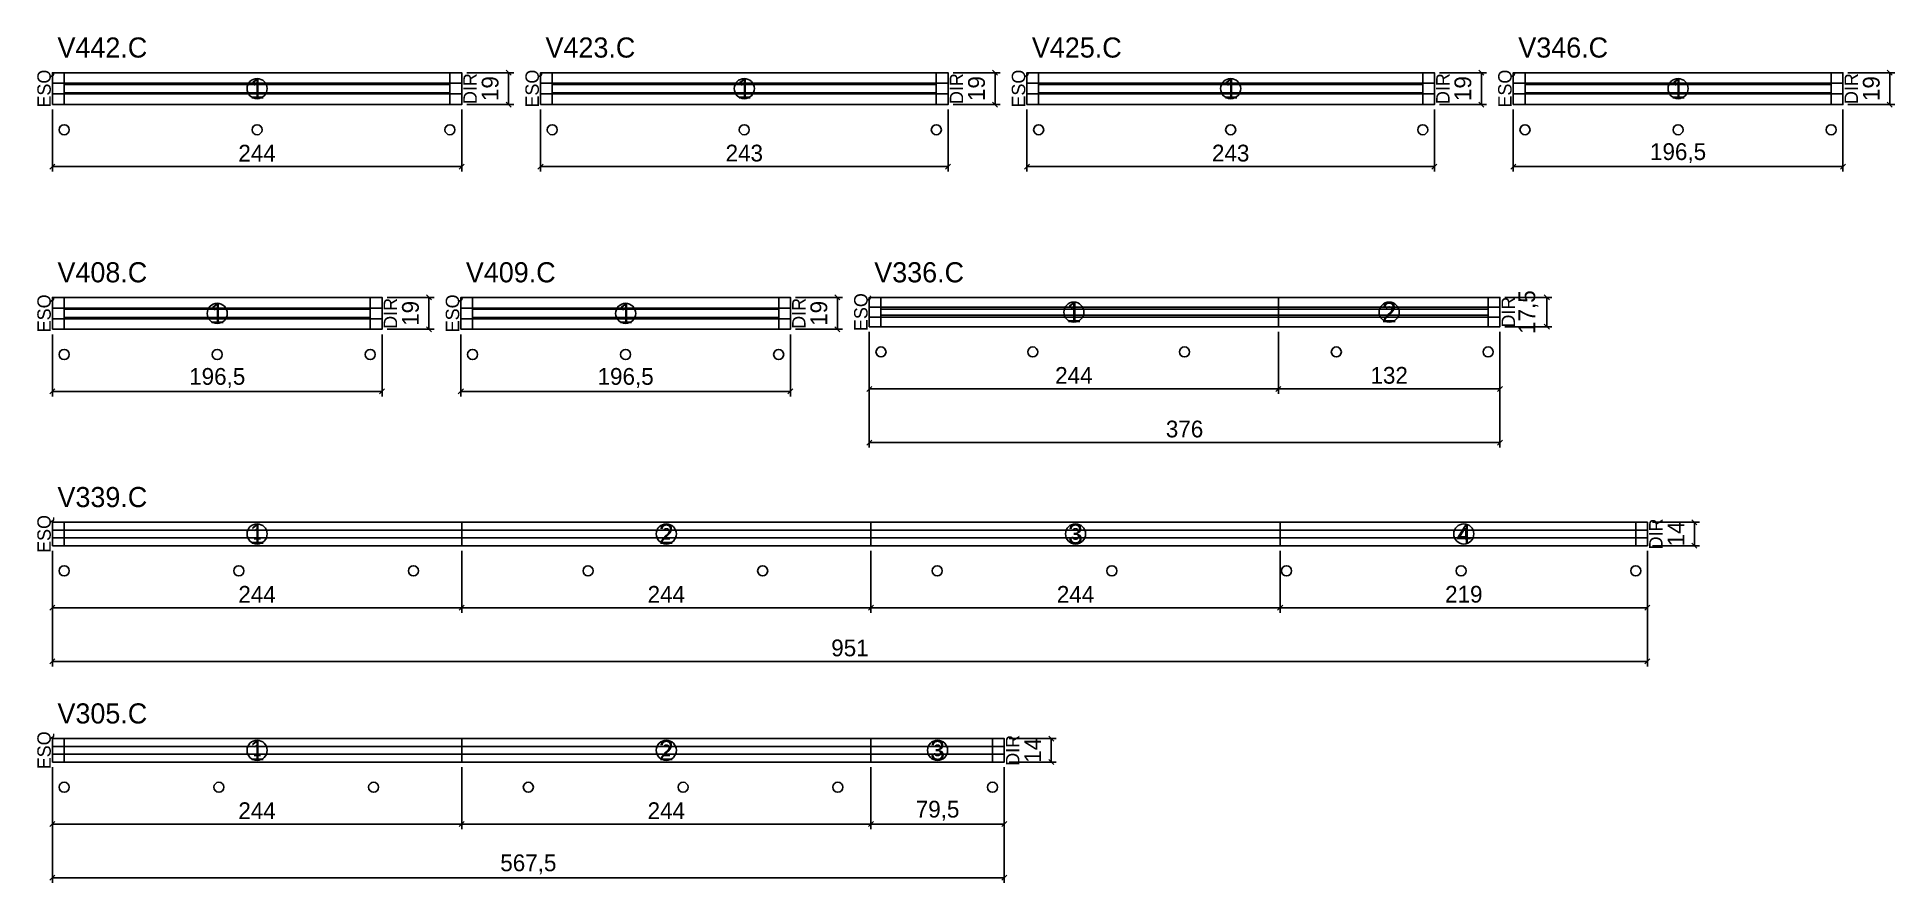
# Model space of a CAD drawing. Extents: x -10500 to 3070, y -4637 to 1250.
# Drawn here: x -9 to 1098, y -4637 to -4133 of the extents above; entities that cross this region are included whole.
import ezdxf
from ezdxf.enums import TextEntityAlignment as Align

# ---------------------------------------------------------------- set-up
doc = ezdxf.new("R2010")
doc.units = 0
for name, color, linetype in [('5', 5, 'Continuous'), ('COTA', 241, 'Continuous'), ('Escoras', 224, 'Continuous'), ('NOMENCLATURA', 7, 'Continuous'), ('Painéis', 200, 'Continuous'), ('SARR_2.2x7', 40, 'Continuous'), ('SARR_EDITAR', 141, 'Continuous')]:
    doc.layers.add(name, color=color, linetype=linetype)
doc.dimstyles.new('PAINEL', dxfattribs={"dimtxt": 10, "dimasz": 3, "dimexe": 3, "dimexo": 3, "dimgap": 3, "dimtad": 1, "dimblk": 'OBLIQUE', "dimblk1": 'OBLIQUE', "dimcen": 2.5, "dimclrd": 4, "dimclre": 4, "dimclrt": 240, "dimazin": 3, "dimtfac": 1, "dimtmove": 0, "dimatfit": 3})

msp = doc.modelspace()

# ---------------------------------------------------------------- texts
at = {"layer": '5'}
for s, p in [('ESQ', (-5, -4163.5)), ('ESQ', (286, -4163.5)), ('ESQ', (576, -4163.5)), ('ESQ', (866, -4163.5)), ('DIR', (249, -4163.5)), ('DIR', (539, -4163.5)), ('DIR', (829, -4163.5)), ('DIR', (1072.5, -4163.5)), ('ESQ', (482, -4296.75)), ('ESQ', (-5, -4297.5)), ('DIR', (201.5, -4297.5)), ('ESQ', (238.5, -4297.5)), ('DIR', (445, -4297.5)), ('DIR', (868, -4296.75)), ('ESQ', (-5, -4429)), ('DIR', (956, -4429)), ('ESQ', (-5, -4558)), ('DIR', (572.5, -4558))]:
    msp.add_text(s, height=8, rotation=90, dxfattribs=at).set_placement(p, align=Align.MIDDLE_CENTER)
for s, p in [('1', (122, -4163.5)), ('1', (412.5, -4163.5)), ('1', (702.5, -4163.5)), ('1', (969.25, -4163.5)), ('1', (98.25, -4297.5)), ('1', (341.75, -4297.5)), ('1', (609, -4296.75)), ('2', (797, -4296.75)), ('1', (122, -4429)), ('2', (366, -4429)), ('3', (610, -4429)), ('4', (841.5, -4429)), ('1', (122, -4558)), ('2', (366, -4558)), ('3', (527.75, -4558))]:
    msp.add_text(s, height=12, dxfattribs=at).set_placement(p, align=Align.MIDDLE_CENTER)
at = {"layer": 'NOMENCLATURA'}
for s, p in [('V442.C', (3, -4145)), ('V423.C', (294, -4145)), ('V425.C', (584, -4145)), ('V346.C', (874, -4145)), ('V408.C', (3, -4279)), ('V409.C', (246.5, -4279)), ('V336.C', (490, -4279)), ('V339.C', (3, -4413)), ('V305.C', (3, -4542))]:
    msp.add_text(s, height=12, dxfattribs=at).set_placement(p)

# ---------------------------------------------------------------- blocks, each defined once
blk = doc.blocks.new('nf1')
blk.add_circle((0, 0), 6)
blk.add_text('1', height=7).set_placement((0, 0), align=Align.MIDDLE_CENTER)
blk = doc.blocks.new('_OBLIQUE')
at = {"color": 0, "linetype": 'BYBLOCK'}
blk.add_line((-0.5, -0.5), (0.5, 0.5), dxfattribs=at)
blk = doc.blocks.new('nf2')
blk.add_circle((0, 0), 6)
blk.add_text('2', height=7).set_placement((0, 0), align=Align.MIDDLE_CENTER)
blk = doc.blocks.new('nf3')
blk.add_circle((0, 0), 6)
blk.add_text('3', height=7).set_placement((0, 0), align=Align.MIDDLE_CENTER)
blk = doc.blocks.new('nf4')
blk.add_circle((0, 0), 6)
blk.add_text('4', height=7).set_placement((0, 0), align=Align.MIDDLE_CENTER)

# ---------------------------------------------------------------- dimensions: what is measured, and where the dimension line sits
at = {"layer": 'COTA'}
for base, p1, p2 in [((272, -4173), (244, -4173), (244, -4154)), ((562, -4173), (534, -4173), (534, -4154)), ((852, -4173), (824, -4173), (824, -4154)), ((1095.5, -4173), (1067.5, -4173), (1067.5, -4154)), ((891, -4305.5), (863, -4305.5), (863, -4288)), ((224.5, -4307), (196.5, -4307), (196.5, -4288)), ((468, -4307), (440, -4307), (440, -4288)), ((979, -4436), (951, -4436), (951, -4422)), ((595.5, -4565), (567.5, -4565), (567.5, -4551))]:
    msp.add_linear_dim(base=base, p1=p1, p2=p2, angle=90, dimstyle='PAINEL', dxfattribs=at).render()
for base, p1, p2 in [((0, -4210), (0, -4173), (244, -4173)), ((291, -4210), (291, -4173), (534, -4173)), ((581, -4210), (581, -4173), (824, -4173)), ((871, -4210), (871, -4173), (1067.5, -4173)), ((0, -4344), (0, -4307), (196.5, -4307)), ((243.5, -4344), (243.5, -4307), (440, -4307)), ((487, -4342.5), (487, -4305.5), (731, -4305.5)), ((487, -4374.5), (487, -4305.5), (863, -4305.5)), ((731, -4342.5), (731, -4305.5), (863, -4305.5)), ((0, -4473), (0, -4436), (244, -4436)), ((0, -4505), (0, -4436), (951, -4436)), ((244, -4473), (244, -4436), (488, -4436)), ((488, -4473), (488, -4436), (732, -4436)), ((732, -4473), (732, -4436), (951, -4436)), ((0, -4602), (0, -4565), (244, -4565)), ((0, -4634), (0, -4565), (567.5, -4565)), ((244, -4602), (244, -4565), (488, -4565)), ((488, -4602), (488, -4565), (567.5, -4565))]:
    msp.add_linear_dim(base=base, p1=p1, p2=p2, dimstyle='PAINEL', dxfattribs=at).render()

# ---------------------------------------------------------------- linework, layer by layer
at = {"layer": 'Escoras'}
for centre in [(7, -4188), (122, -4188), (237, -4188), (298, -4188), (412.5, -4188), (527, -4188), (588, -4188), (702.5, -4188), (817, -4188), (878, -4188), (969.25, -4188), (1060.5, -4188), (7, -4322), (98.25, -4322), (189.5, -4322), (250.5, -4322), (341.75, -4322), (433, -4322), (494, -4320.5), (584.5, -4320.5), (675, -4320.5), (765.5, -4320.5), (856, -4320.5), (7, -4451), (111.111, -4451), (215.222, -4451), (319.333, -4451), (423.444, -4451), (527.556, -4451), (631.667, -4451), (735.778, -4451), (839.889, -4451), (944, -4451), (7, -4580), (99.25, -4580), (191.5, -4580), (283.75, -4580), (376, -4580), (468.25, -4580), (560.5, -4580)]:
    msp.add_circle(centre, 3, dxfattribs=at)
at = {"layer": 'Painéis'}
for p, q in [((0, -4160.333), (244, -4160.333)), ((291, -4160.333), (534, -4160.333)), ((581, -4160.333), (824, -4160.333)), ((871, -4160.333), (1067.5, -4160.333)), ((0, -4166.667), (244, -4166.667)), ((291, -4166.667), (534, -4166.667)), ((581, -4166.667), (824, -4166.667)), ((871, -4166.667), (1067.5, -4166.667)), ((0, -4294.333), (196.5, -4294.333)), ((243.5, -4294.333), (440, -4294.333)), ((487, -4293.833), (731, -4293.833)), ((731, -4305.5), (731, -4288)), ((731, -4293.833), (863, -4293.833)), ((0, -4300.667), (196.5, -4300.667)), ((243.5, -4300.667), (440, -4300.667)), ((487, -4299.667), (731, -4299.667)), ((731, -4299.667), (863, -4299.667)), ((0, -4426.667), (244, -4426.667)), ((244, -4436), (244, -4422)), ((244, -4426.667), (488, -4426.667)), ((488, -4436), (488, -4422)), ((488, -4426.667), (732, -4426.667)), ((732, -4436), (732, -4422)), ((732, -4426.667), (951, -4426.667)), ((0, -4431.333), (244, -4431.333)), ((244, -4431.333), (488, -4431.333)), ((488, -4431.333), (732, -4431.333)), ((732, -4431.333), (951, -4431.333)), ((244, -4565), (244, -4551)), ((488, -4565), (488, -4551)), ((0, -4555.667), (244, -4555.667)), ((0, -4560.333), (244, -4560.333)), ((244, -4555.667), (488, -4555.667)), ((244, -4560.333), (488, -4560.333)), ((488, -4555.667), (567.5, -4555.667)), ((488, -4560.333), (567.5, -4560.333))]:
    msp.add_line(p, q, dxfattribs=at)
for points in [[(0, -4173), (244, -4173), (244, -4154), (0, -4154)], [(291, -4173), (534, -4173), (534, -4154), (291, -4154)], [(581, -4173), (824, -4173), (824, -4154), (581, -4154)], [(871, -4173), (1067.5, -4173), (1067.5, -4154), (871, -4154)], [(0, -4307), (196.5, -4307), (196.5, -4288), (0, -4288)], [(243.5, -4307), (440, -4307), (440, -4288), (243.5, -4288)], [(487, -4305.5), (731, -4305.5), (731, -4288), (487, -4288)], [(731, -4305.5), (863, -4305.5), (863, -4288), (731, -4288)], [(0, -4436), (244, -4436), (244, -4422), (0, -4422)], [(244, -4436), (488, -4436), (488, -4422), (244, -4422)], [(488, -4436), (732, -4436), (732, -4422), (488, -4422)], [(732, -4436), (951, -4436), (951, -4422), (732, -4422)], [(0, -4565), (244, -4565), (244, -4551), (0, -4551)], [(244, -4565), (488, -4565), (488, -4551), (244, -4551)], [(488, -4565), (567.5, -4565), (567.5, -4551), (488, -4551)]]:
    msp.add_lwpolyline(points, close=True, dxfattribs=at)
at = {"layer": 'SARR_2.2x7'}
for p, q in [((7, -4173), (7, -4154)), ((7, -4161), (237, -4161)), ((237, -4173), (237, -4154)), ((298, -4173), (298, -4154)), ((298, -4161), (527, -4161)), ((527, -4173), (527, -4154)), ((588, -4173), (588, -4154)), ((588, -4161), (817, -4161)), ((817, -4173), (817, -4154)), ((878, -4173), (878, -4154)), ((878, -4161), (1060.5, -4161)), ((1060.5, -4173), (1060.5, -4154)), ((7, -4166), (237, -4166)), ((298, -4166), (527, -4166)), ((588, -4166), (817, -4166)), ((878, -4166), (1060.5, -4166)), ((7, -4307), (7, -4288)), ((7, -4295), (189.5, -4295)), ((189.5, -4307), (189.5, -4288)), ((250.5, -4307), (250.5, -4288)), ((250.5, -4295), (433, -4295)), ((433, -4307), (433, -4288)), ((494, -4305.5), (494, -4288)), ((494, -4295), (731, -4295)), ((731, -4295), (856, -4295)), ((856, -4305.5), (856, -4288)), ((7, -4300), (189.5, -4300)), ((250.5, -4300), (433, -4300)), ((494, -4298.5), (731, -4298.5)), ((731, -4298.5), (856, -4298.5)), ((7, -4436), (7, -4422)), ((944, -4436), (944, -4422)), ((7, -4565), (7, -4551)), ((560.5, -4565), (560.5, -4551))]:
    msp.add_line(p, q, dxfattribs=at)
at = {"layer": 'SARR_EDITAR'}
for p, q in [((0, -4173), (0, -4154)), ((244, -4173), (244, -4154)), ((291, -4173), (291, -4154)), ((534, -4173), (534, -4154)), ((581, -4173), (581, -4154)), ((824, -4173), (824, -4154)), ((871, -4173), (871, -4154)), ((1067.5, -4173), (1067.5, -4154)), ((0, -4307), (0, -4288)), ((196.5, -4307), (196.5, -4288)), ((243.5, -4307), (243.5, -4288)), ((440, -4307), (440, -4288)), ((487, -4305.5), (487, -4288)), ((863, -4305.5), (863, -4288)), ((0, -4436), (0, -4422)), ((951, -4436), (951, -4422)), ((0, -4565), (0, -4551)), ((567.5, -4565), (567.5, -4551))]:
    msp.add_line(p, q, dxfattribs=at)

# ---------------------------------------------------------------- block references
at = {"layer": 'COTA'}
for name, p in [('nf1', (122, -4163.5)), ('nf1', (412.5, -4163.5)), ('nf1', (702.5, -4163.5)), ('nf1', (969.25, -4163.5)), ('nf1', (98.25, -4297.5)), ('nf1', (341.75, -4297.5)), ('nf1', (609, -4296.75)), ('nf2', (797, -4296.75)), ('nf1', (122, -4429)), ('nf2', (366, -4429)), ('nf3', (610, -4429)), ('nf4', (841.5, -4429)), ('nf1', (122, -4558)), ('nf2', (366, -4558)), ('nf3', (527.75, -4558))]:
    msp.add_blockref(name, p, dxfattribs=at)

msp.set_redraw_order([(e.dxf.handle, doc.entitydb.next_handle()) for e in msp.query("TEXT MTEXT ATTDEF DIMENSION ARC_DIMENSION")])  # texts and dimensions are drawn at this point

doc.saveas('drawing.dxf')
